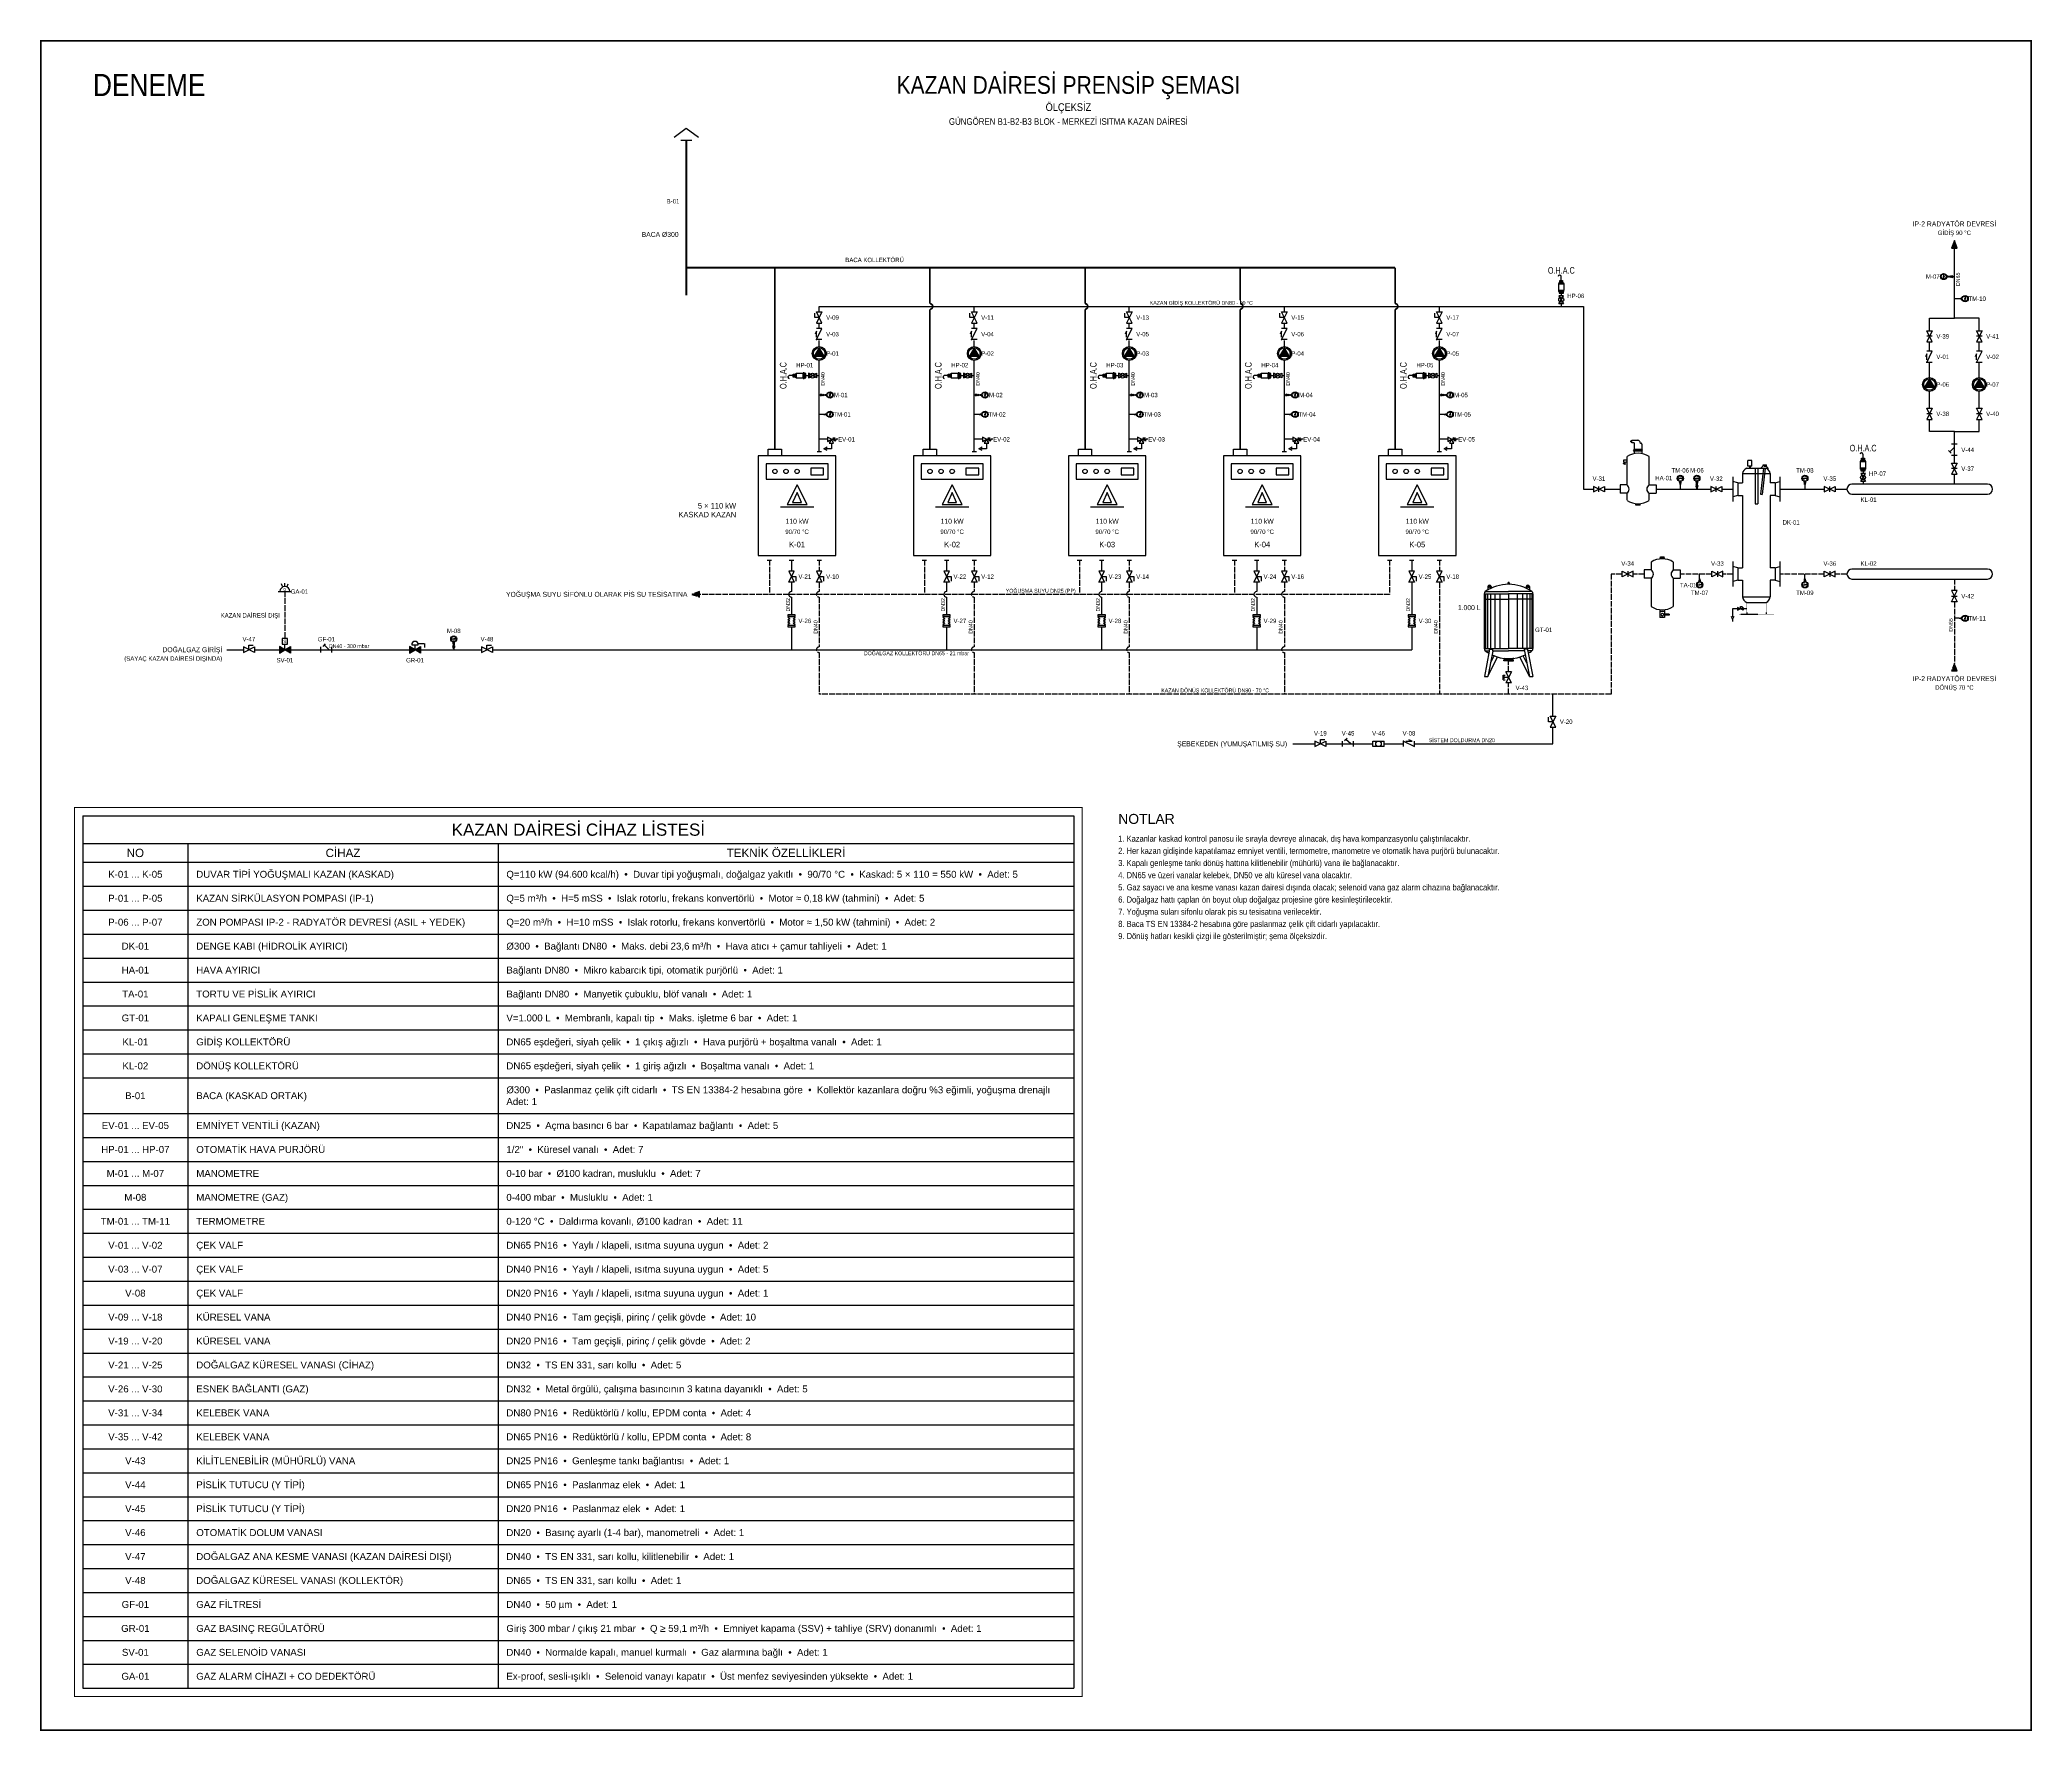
# Model space of a CAD drawing. Header units: centimetres. Extents: x -1298 to 2300, y -2123 to 932.
import ezdxf
from ezdxf.enums import TextEntityAlignment as Align

# ---------------------------------------------------------------- set-up
doc = ezdxf.new("R2010")
doc.units = ezdxf.units.CM
doc.header["$LTSCALE"] = 8
doc.linetypes.add('DASHED', pattern=[1.524, 1.27, -0.254])
doc.linetypes.add('HIDDEN', pattern=[0.375, 0.25, -0.125])
for name, color, linetype in [('MTY-TEFRIS', 15, 'Continuous'), ('MTY-VANA', 1, 'Continuous'), ('ROTAS-DOGALGAZ-BORU', 2, 'Continuous'), ('ROTAS-DOGALGAZ-SEMBOL', 2, 'Continuous'), ('ROTAS-DOGALGAZ-SINYAL', 2, 'DASHED'), ('ROTAS-HESAP-BASLIK', 2, 'Continuous'), ('ROTAS-HESAP-CERCEVE', 4, 'Continuous'), ('ROTAS-HESAP-CIZGI', 1, 'Continuous'), ('ROTAS-HESAP-YAZI', 7, 'Continuous'), ('ROTAS-ISITMA-BACA', 8, 'Continuous'), ('ROTAS-ISITMA-BASLIK', 5, 'Continuous'), ('ROTAS-ISITMA-CAP', 41, 'Continuous'), ('ROTAS-ISITMA-CIHAZ', 135, 'Continuous'), ('ROTAS-ISITMA-DONUS', 30, 'DASHED'), ('ROTAS-ISITMA-ETIKET', 3, 'Continuous'), ('ROTAS-ISITMA-GIDIS', 10, 'Continuous'), ('ROTAS-ISITMA-KOLLEKTOR', 7, 'Continuous'), ('ROTAS-ISITMA-POMPA', 30, 'Continuous'), ('ROTAS-ISITMA-VANA', 1, 'Continuous'), ('ROTAS-ISITMA-YAZI', 7, 'Continuous'), ('ROTAS-ISITMA-YOGUSMA', 6, 'DASHED'), ('ROTAS-PAFTA', 7, 'Continuous'), ('ROTAS-SIHHI-SOGUK-SU', 5, 'Continuous')]:
    doc.layers.add(name, color=color, linetype=linetype)
doc.styles.add('MTYCAPLT', font='arial.ttf', dxfattribs={"width": 0.65, "height": 1})
doc.styles.add('ROTAS', font='arial.ttf')

# ---------------------------------------------------------------- blocks, each defined once
blk = doc.blocks.new('ROTAS-KAZAN-DUVAR')
for p, q in [((106, 188), (114, 188)), ((40, 88), (100, 88)), ((16, -8), (24, -8)), ((56, -8), (64, -8)), ((106, -8), (114, -8))]:
    blk.add_line(p, q)
for points in [[(0, 0), (140, 0), (140, 180), (0, 180)], [(14, 138), (126, 138), (126, 166), (14, 166)], [(95, 146), (118, 146), (118, 158), (95, 158)], [(52, 92), (88, 92), (70, 128)], [(62, 96), (78, 96), (70, 114)]]:
    blk.add_lwpolyline(points, close=True)
blk.add_lwpolyline([(18, 180), (18, 192), (42, 192), (42, 180)])
for centre in [(30, 152), (50, 152), (70, 152)]:
    blk.add_circle(centre, 4)
blk = doc.blocks.new('MTY-EMNİYET VENTİLİ')
at = {"layer": 'MTY-VANA'}
for p, q in [((0, 22), (-4, 15)), ((-4, 15), (4, 15)), ((3.5, 29.6), (-3.5, 28.3)), ((3.5, 27), (-3.5, 28.3)), ((3.5, 27), (-3.5, 25.6)), ((0, 25), (-3.5, 25.6)), ((0, 33.7), (0, 30.3)), ((3.5, 29.6), (0, 30.3)), ((7, 26), (0, 22)), ((0, 22), (0, 25)), ((0, 22), (7, 18)), ((4, 15), (0, 22)), ((0, 15), (0, 0)), ((7, 18), (7, 26)), ((7, 22), (17, 22)), ((17, 8.3), (13.5, 14.3)), ((17, 22), (17, 12)), ((20.5, 14.3), (17, 8.3))]:
    blk.add_line(p, q, dxfattribs=at)
at = {"layer": 'MTY-VANA', "style": 'MTYCAPLT', "width": 0.65}
blk.add_attdef('CAP', text='', height=10, rotation=358.601, dxfattribs=at).set_placement((0.8, 6.1), align=Align.CENTER)
blk = doc.blocks.new('MTY-TERMOMETRE')
at = {"layer": 'MTY-VANA', "color": 1}
for p, q in [((-3.7, 19.8), (-4.5, 19.9)), ((-3.7, 19.2), (-4.5, 19.1)), ((-3.5, 20.5), (-4.4, 20.7)), ((-3.6, 18.6), (-4.4, 18.4)), ((-3.3, 21.1), (-4.1, 21.4)), ((-3.3, 18), (-4.1, 17.6)), ((-3, 21.6), (-3.7, 22.1)), ((-3, 17.4), (-3.7, 16.9)), ((-2.6, 22.1), (-3.2, 22.7)), ((-2.7, 19.7), (-0.6, 19.7)), ((-2.7, 19.7), (-2.7, 19.3)), ((-2.7, 19.3), (-0.6, 19.4)), ((-2.1, 22.5), (-2.6, 23.2)), ((-1.5, 22.9), (-1.9, 23.6)), ((-1.2, 12.5), (-1.2, 13.4)), ((1.2, 12.5), (-1.2, 12.5)), ((-0.9, 23.1), (-1.1, 23.9)), ((0.9, 13.5), (-0.9, 13.5)), ((-0.9, 10.9), (-0.9, 12.5)), ((0.9, 10.9), (-0.9, 10.9)), ((-0.7, 13.5), (-0.7, 14)), ((-0.5, 12.6), (-0.5, 13.4)), ((-0.5, 8.6), (-0.5, 10.9)), ((0.5, 8.6), (-0.5, 8.6)), ((-0.3, 23.2), (-0.4, 24)), ((0, 8.6), (0, 0)), ((0.4, 23.2), (0.4, 24)), ((4.5, 19.5), (0.5, 19.6)), ((0.5, 10.9), (0.5, 8.6)), ((4.5, 19.5), (0.6, 19.4)), ((0.6, 12.6), (0.6, 13.4)), ((0.7, 13.5), (0.7, 14)), ((0.9, 12.5), (0.9, 10.9)), ((1, 23.1), (1.2, 23.9)), ((1.2, 12.5), (1.2, 13.4)), ((1.6, 22.9), (2, 23.6)), ((2.1, 22.5), (2.6, 23.2)), ((2.6, 22.1), (3.2, 22.7)), ((3, 17.4), (3.7, 16.9)), ((3.1, 21.6), (3.7, 22.1)), ((3.4, 21.1), (4.1, 21.4)), ((3.4, 17.9), (4.1, 17.6)), ((3.6, 20.5), (4.4, 20.7)), ((3.6, 18.5), (4.4, 18.3)), ((3.7, 19.8), (4.5, 19.9)), ((3.7, 19.2), (4.5, 19.1))]:
    blk.add_line(p, q, dxfattribs=at)
for radius in [5.58, 5.3, 0.576]:
    blk.add_circle((0, 19.5), radius, dxfattribs=at)
for centre, radius, start, end in [((-0.9, 13), 0.576, 54.6994, 125.3066), ((-0.9, 13.1), 0.576, 234.694, 305.3013), ((0, 12.2), 1.33, 65.9035, 113.6507), ((0, 13.8), 1.33, 246.3499, 294.0971), ((0.9, 13), 0.576, 54.6934, 125.3006), ((0.9, 13.1), 0.576, 234.7001, 305.3073)]:
    blk.add_arc(centre, radius, start, end, dxfattribs=at)
at = {"layer": 'MTY-VANA', "style": 'MTYCAPLT', "width": 0.65}
blk.add_text('T', height=3, dxfattribs=at).set_placement((0, 15, 0), align=Align.CENTER)
blk.add_attdef('CAP', text='', height=1, rotation=270, dxfattribs=at).set_placement((0, 0), align=Align.CENTER)
blk = doc.blocks.new('MTY-MANOMETRE')
at = {"layer": 'MTY-VANA', "color": 1}
for p, q in [((-3.7, 19.8), (-4.5, 19.9)), ((-3.7, 19.2), (-4.5, 19.1)), ((-3.5, 20.5), (-4.4, 20.7)), ((-3.6, 18.6), (-4.4, 18.4)), ((-3.3, 21.1), (-4.1, 21.4)), ((-3.3, 18), (-4.1, 17.6)), ((-3, 21.6), (-3.7, 22.1)), ((-3, 17.4), (-3.7, 16.9)), ((-2.6, 22.1), (-3.2, 22.7)), ((-2.7, 19.7), (-0.6, 19.7)), ((-2.7, 19.7), (-2.7, 19.3)), ((-2.7, 19.3), (-0.6, 19.4)), ((-2.1, 22.5), (-2.6, 23.2)), ((-1.5, 22.9), (-1.9, 23.6)), ((-1.2, 12.5), (-1.2, 13.4)), ((1.2, 12.5), (-1.2, 12.5)), ((-0.9, 23.1), (-1.1, 23.9)), ((0.9, 13.5), (-0.9, 13.5)), ((-0.9, 10.9), (-0.9, 12.5)), ((0.9, 10.9), (-0.9, 10.9)), ((-0.7, 13.5), (-0.7, 14)), ((-0.5, 12.6), (-0.5, 13.4)), ((-0.5, 8.6), (-0.5, 10.9)), ((0.5, 8.6), (-0.5, 8.6)), ((-0.3, 23.2), (-0.4, 24)), ((0, 8.6), (0, 8)), ((0, 2.3), (0, 0)), ((0.4, 23.2), (0.4, 24)), ((4.5, 19.5), (0.5, 19.6)), ((0.5, 10.9), (0.5, 8.6)), ((4.5, 19.5), (0.6, 19.4)), ((0.6, 12.6), (0.6, 13.4)), ((0.7, 13.5), (0.7, 14)), ((0.9, 12.5), (0.9, 10.9)), ((1, 23.1), (1.2, 23.9)), ((1.2, 12.5), (1.2, 13.4)), ((1.6, 22.9), (2, 23.6)), ((2.1, 22.5), (2.6, 23.2)), ((2.6, 22.1), (3.2, 22.7)), ((3, 17.4), (3.7, 16.9)), ((3.1, 21.6), (3.7, 22.1)), ((3.4, 21.1), (4.1, 21.4)), ((3.4, 17.9), (4.1, 17.6)), ((3.6, 20.5), (4.4, 20.7)), ((3.6, 18.5), (4.4, 18.3)), ((3.7, 19.8), (4.5, 19.9)), ((3.7, 19.2), (4.5, 19.1))]:
    blk.add_line(p, q, dxfattribs=at)
at = {"layer": 'MTY-VANA'}
for p, q in [((-1.5, 7.8), (1.5, 7.8)), ((0, 5.2), (-1.5, 7.8)), ((0, 5.2), (-1.5, 2.5)), ((-1.5, 2.5), (1.5, 2.5)), ((1.5, 7.8), (0, 5.2)), ((1.5, 2.5), (0, 5.2))]:
    blk.add_line(p, q, dxfattribs=at)
at = {"layer": 'MTY-VANA', "color": 1}
for radius in [5.58, 5.3, 0.576]:
    blk.add_circle((0, 19.5), radius, dxfattribs=at)
at = {"layer": 'MTY-VANA'}
blk.add_circle((0, 5.2), 1.5, dxfattribs=at)
at = {"layer": 'MTY-VANA', "color": 1}
for centre, radius, start, end in [((-0.9, 13), 0.576, 54.6994, 125.3066), ((-0.9, 13.1), 0.576, 234.694, 305.3013), ((0, 12.2), 1.33, 65.9035, 113.6507), ((0, 13.8), 1.33, 246.3499, 294.0971), ((0.9, 13), 0.576, 54.6934, 125.3006), ((0.9, 13.1), 0.576, 234.7001, 305.3073)]:
    blk.add_arc(centre, radius, start, end, dxfattribs=at)
at = {"layer": 'MTY-VANA', "width": 0.7}
blk.add_text('M', height=3.59, dxfattribs=at).set_placement((0, 15, 0), align=Align.CENTER)
at = {"layer": 'MTY-VANA', "style": 'MTYCAPLT', "width": 0.65}
blk.add_attdef('CAP', text='', height=10, rotation=270, dxfattribs=at).set_placement((0, 0), align=Align.CENTER)
blk = doc.blocks.new('MTY-O.H.A.C')
at = {"layer": 'MTY-VANA', "color": 2}
for p, q in [((-4.5, 41.1), (-3.5, 42.6)), ((-4.5, 41.1), (4.5, 41.1)), ((-4.5, 29.2), (-4.5, 41.1)), ((-3.5, 43.1), (3.5, 43.1)), ((-3.5, 42.6), (-3.5, 43.1)), ((-3.5, 42.6), (3.5, 42.6)), ((-2.5, 47.1), (2.5, 47.1)), ((-2.5, 43.1), (-2.5, 47.1)), ((-1, 47.1), (-1, 43.1)), ((1, 47.1), (1, 43.1)), ((2.5, 47.1), (2.5, 43.1)), ((3.5, 42.6), (3.5, 43.1)), ((3.5, 42.6), (4.5, 41.1)), ((4.5, 41.1), (4.5, 29.2)), ((-5, 29.2), (5, 29.2)), ((-5, 29.2), (-5, 27.7)), ((-5, 27.7), (5, 27.7)), ((-5, 27.7), (-4, 26.2)), ((-4, 26.2), (4, 26.2)), ((-4, 26.2), (-4, 24.2)), ((-4, 24.2), (4, 24.2)), ((-2, 26.2), (-2, 24.2)), ((2, 26.2), (2, 24.2)), ((4, 26.2), (5, 27.7)), ((4, 24.2), (4, 26.2)), ((5, 27.7), (5, 29.2))]:
    blk.add_line(p, q, dxfattribs=at)
at = {"layer": 'MTY-VANA', "color": 2, "lineweight": -3}
for p, q in [((-2.4, 56.5), (-3, 56.5)), ((0, 47.1), (0, 54.1))]:
    blk.add_line(p, q, dxfattribs=at)
at = {"layer": 'MTY-VANA', "lineweight": -3}
for p, q in [((0, 24.2), (0, 19.4)), ((0, 4.8), (0, 0))]:
    blk.add_line(p, q, dxfattribs=at)
at = {"layer": 'MTY-VANA'}
for points in [[(4.2, 19.4), (-4.2, 19.4), (0, 12.1)], [(4.2, 4.8), (-4.2, 4.8), (0, 12.1)]]:
    blk.add_lwpolyline(points, close=True, dxfattribs=at)
blk.add_circle((0, 12.1), 4.46, dxfattribs=at)
at = {"layer": 'MTY-VANA', "color": 2, "lineweight": -3}
for centre, start, end in [((-3, 54.1), 90, 180), ((-2.4, 54.1), 0, 90)]:
    blk.add_arc(centre, 2.36, start, end, dxfattribs=at)
at = {"layer": 'MTY-VANA', "color": 2, "lineweight": -3, "style": 'MTYCAPLT', "width": 0.65}
blk.add_text('O.H.A.C', height=12, dxfattribs=at).set_placement((0.2, 65.1), align=Align.MIDDLE_CENTER)
at = {"layer": 'MTY-VANA', "style": 'MTYCAPLT', "width": 0.65}
blk.add_attdef('CAP', text='', height=10, rotation=270, dxfattribs=at).set_placement((0, 2.4), align=Align.CENTER)
blk = doc.blocks.new('ROTAS-POMPA')
blk.add_hatch(color=7).paths.add_polyline_path([(10.35, 0), (-4.95, 8.85), (-4.95, -8.85)])
blk.add_lwpolyline([(10.35, 0), (-4.95, 8.85), (-4.95, -8.85)], close=True)
for radius in [12.45, 10.35]:
    blk.add_circle((0, 0), radius)
blk = doc.blocks.new('MTY-CEKVALF VANA')
at = {"layer": 'MTY-VANA'}
h = blk.add_hatch(color=256, dxfattribs=at)
edge = h.paths.add_edge_path()
edge.add_arc((-10, 5), 1.41, 180, 540, ccw=False)
for p, q in [((-10, -5), (-10, 5)), ((-10, 5), (10, -5)), ((-5.6, 5), (5.6, 5)), ((5.6, 5), (0, 7.3)), ((10, -5), (10, 5))]:
    blk.add_line(p, q, dxfattribs=at)
at = {"layer": 'MTY-VANA', "style": 'MTYCAPLT', "width": 0.65}
blk.add_attdef('CAP', text='', height=10, dxfattribs=at).set_placement((-0.4, -4.9), align=Align.CENTER)
blk = doc.blocks.new('MTY-KURESEL VANA')
at = {"layer": 'MTY-VANA'}
for p, q in [((0, 0), (0, 8)), ((0, 8), (8, 8))]:
    blk.add_line(p, q, dxfattribs=at)
blk.add_lwpolyline([(-10, 5), (-10, -5), (10, 5), (10, -5), (-10, 5)], dxfattribs=at)
at = {"layer": 'MTY-VANA', "style": 'MTYCAPLT', "width": 0.65}
blk.add_attdef('CAP', text='', height=10, dxfattribs=at).set_placement((-1.1, 0), align=Align.CENTER)
blk = doc.blocks.new('MTY-ESNEK BAGLANTI')
at = {"layer": 'MTY-VANA'}
for p, q in [((-10.8, -6.7), (-10.8, 6.7)), ((-8.1, 3.1), (-6, 6.7)), ((-4, 3.1), (-6, 6.7)), ((-4, 3.1), (-2, 6.7)), ((0, 3.1), (-2, 6.7)), ((0, 3.1), (2, 6.7)), ((4, 3.1), (2, 6.7)), ((4, 3.1), (6, 6.7)), ((8.1, 3.1), (6, 6.7)), ((-8.1, -3.1), (-6, -6.7)), ((-4, -3.1), (-6, -6.7)), ((-4, -3.1), (-2, -6.7)), ((0, -3.1), (-2, -6.7)), ((0, -3.1), (2, -6.7)), ((4, -3.1), (2, -6.7)), ((4, -3.1), (6, -6.7)), ((8.1, -3.1), (6, -6.7))]:
    blk.add_line(p, q, dxfattribs=at)
for points in [[(-8.1, 6.7), (-10.8, 6.7), (-10.8, -6.7), (-8.1, -6.7)], [(10.8, 6.7), (8.1, 6.7), (8.1, -6.7), (10.8, -6.7)]]:
    blk.add_lwpolyline(points, close=True, dxfattribs=at)
at = {"layer": 'MTY-VANA', "style": 'MTYCAPLT', "width": 0.65}
blk.add_attdef('CAP', text='', height=10, dxfattribs=at).set_placement((0, 0), align=Align.CENTER)
blk = doc.blocks.new('MTY-KELEBEK VANA')
at = {"layer": 'MTY-VANA'}
blk.add_line((0, -5), (0, 5), dxfattribs=at)
blk.add_lwpolyline([(-10, 5), (-10, -5), (10, 5), (10, -5), (-10, 5)], dxfattribs=at)
at = {"layer": 'MTY-VANA', "style": 'MTYCAPLT', "width": 0.65}
blk.add_attdef('CAP', text='', height=10, rotation=26.5651, dxfattribs=at).set_placement((0, 0), align=Align.CENTER)
blk = doc.blocks.new('MTY-HAVA AYIRICI')
at = {"layer": 'MTY-VANA', "color": 2, "linetype": 'Continuous'}
for p, q in [((135, 348), (140, 348)), ((135, 341), (135, 348)), ((135, 341), (140, 341)), ((140, 348), (143, 351)), ((140, 341), (143, 338)), ((143, 355), (187, 355)), ((143, 334), (143, 355)), ((158, 334), (143, 334)), ((158, 334), (158, 287)), ((205, 331), (210, 331)), ((215, 326), (215, 287)), ((107, 209), (82, 209)), ((82, 209), (82, 194)), ((90, 194), (82, 194)), ((82, 184), (84, 189)), ((95, 179), (82, 184)), ((84, 189), (88, 187)), ((88, 187), (90, 194)), ((93, 185), (97, 194)), ((93, 185), (97, 184)), ((95, 179), (97, 184)), ((107, 194), (97, 194)), ((107, 235), (107, 30)), ((158, 287), (154, 281)), ((219, 281), (154, 281)), ((158, 275), (154, 281)), ((215, 287), (158, 287)), ((215, 275), (158, 275)), ((158, 275), (158, 256)), ((215, 287), (219, 281)), ((215, 275), (219, 281)), ((215, 275), (215, 256)), ((266, 235), (266, 30)), ((107, 30), (57, 30)), ((57, 30), (57, -30)), ((266, 30), (317, 30)), ((317, 30), (317, -30)), ((107, -30), (57, -30)), ((107, -30), (107, -80)), ((170, -115), (170, -103)), ((203, -115), (170, -115)), ((203, -115), (203, -103)), ((266, -30), (317, -30)), ((266, -30), (266, -80))]:
    blk.add_line(p, q, dxfattribs=at)
for centre, radius, start, end in [((174, 326), 31.4, 8.2649, 66.5512), ((210, 326), 5.18, 0, 90), ((187, 114), 145, 56.634, 123.366), ((86, 0), 36.6, 304.6082, 55.3918), ((287, 0), 36.6, 124.6082, 235.3918), ((187, 40), 145, 236.634, 303.366)]:
    blk.add_arc(centre, radius, start, end, dxfattribs=at)
blk = doc.blocks.new('MTY-KURESEL VANA0')
at = {"layer": 'MTY-VANA'}
for p, q in [((0, 0), (0, 8)), ((0, 8), (8, 8))]:
    blk.add_line(p, q, dxfattribs=at)
blk.add_lwpolyline([(-10, 5), (-10, -5), (10, 5), (10, -5), (-10, 5)], dxfattribs=at)
blk = doc.blocks.new('MTY-DENGE KABI ŞEMADA')
at = {"layer": 'MTY-VANA', "color": 6, "linetype": 'Continuous'}
for p, q in [((100, 152), (240, 152)), ((0, 90), (0, -90)), ((35, 45), (0, 55)), ((35, 45), (70, 45)), ((70, 112), (70, 45)), ((270, 112), (270, 45)), ((305, 45), (270, 45)), ((305, 45), (340, 55)), ((340, 90), (340, -90)), ((35, -45), (0, -55)), ((35, -45), (70, -45)), ((70, -45), (70, -568)), ((270, -45), (270, -568)), ((305, -45), (270, -45)), ((305, -45), (340, -55)), ((0, -523), (0, -703)), ((35, -568), (0, -558)), ((35, -568), (70, -568)), ((305, -568), (270, -568)), ((305, -568), (340, -558)), ((340, -523), (340, -703)), ((35, -658), (0, -668)), ((35, -658), (70, -658)), ((70, -658), (70, -778)), ((305, -658), (270, -658)), ((270, -658), (270, -778)), ((305, -658), (340, -668)), ((100, -818), (240, -818))]:
    blk.add_line(p, q, dxfattribs=at)
at = {"layer": 'MTY-VANA', "color": 252, "linetype": 'Continuous'}
for p, q in [((137, 207), (107, 207)), ((107, 167), (107, 207)), ((137, 167), (107, 167)), ((119, 167), (119, 152)), ((126, 167), (126, 152)), ((137, 167), (137, 207)), ((160, 152), (160, -107)), ((180, 152), (180, -107)), ((221, 152), (200, -36)), ((233, 152), (212, -38)), ((219, 175), (242, 175)), ((219, 167), (219, 175)), ((226, 167), (239, 166)), ((242, 164), (242, 175)), ((35, 45), (35, -45)), ((70, 112), (270, 112)), ((305, 45), (305, -45)), ((160, -107), (180, -107)), ((200, -36), (212, -38)), ((35, -568), (35, -658)), ((305, -568), (305, -658)), ((100, -864), (-2, -864)), ((70, -778), (270, -778))]:
    blk.add_line(p, q, dxfattribs=at)
at = {"layer": 'MTY-VANA', "color": 252, "linetype": 'ByBlock'}
for p, q in [((-2, -864), (-2, -923)), ((-2, -939), (-10, -920)), ((6, -920), (-2, -939)), ((-2, -939), (-2, -957))]:
    blk.add_line(p, q, dxfattribs=at)
at = {"layer": 'MTY-VANA', "color": 6, "linetype": 'HIDDEN', "ltscale": 0.2}
for p, q in [((100, -818), (100, -903)), ((240, -818), (240, -903)), ((45, -903), (295, -903))]:
    blk.add_line(p, q, dxfattribs=at)
at = {"layer": 'MTY-VANA', "color": 6, "linetype": 'Continuous'}
for centre, start, end in [((119, 106), 112.9945, 173.2657), ((221, 106), 6.7343, 67.0055), ((119, -772), 186.7343, 247.0055), ((221, -772), 292.9945, 353.2657)]:
    blk.add_arc(centre, 49.8, start, end, dxfattribs=at)
at = {"layer": 'MTY-VANA', "color": 252, "linetype": 'Continuous'}
for centre, radius, start, end in [((228, 141), 27.5, 117.2059, 156.154), ((224, 148), 20, 83.2202, 117.2059), ((228, 141), 27.5, 2.4261, 65.629)]:
    blk.add_arc(centre, radius, start, end, dxfattribs=at)
at = {"layer": 'MTY-VANA', "xscale": 2, "yscale": 2, "zscale": 2}
blk.add_blockref('MTY-KURESEL VANA0', (54, -864), dxfattribs=at)
blk = doc.blocks.new('MTY-TORTU &PİSLİK AYIRICI')
at = {"layer": 'MTY-VANA', "color": 7, "linetype": 'Continuous'}
for p, q in [((12.6, 7.5), (0, 7.5)), ((0, 7.5), (0, -7.5)), ((12.6, 21.5), (12.6, 7.5)), ((36.5, 29.4), (28.5, 29.4)), ((28.5, 28.8), (28.5, 29.4)), ((36.5, 28.8), (28.5, 28.8)), ((29, 31.3), (36, 31.3)), ((29, 29.4), (29, 31.3)), ((29, 28.8), (29, 27.3)), ((31.1, 29.4), (31.1, 31.3)), ((33.9, 29.4), (33.9, 31.3)), ((36, 29.4), (36, 31.3)), ((36, 28.8), (36, 27.3)), ((36.5, 28.8), (36.5, 29.4)), ((52.4, 21.5), (52.4, 7.5)), ((52.4, 7.5), (65, 7.5)), ((65, 7.5), (65, -7.5)), ((12.6, -7.5), (0, -7.5)), ((12.6, -7.5), (12.6, -58.8)), ((52.4, -7.5), (65, -7.5)), ((52.4, -7.5), (52.4, -58.8)), ((28.3, -64.5), (28.3, -78.8)), ((36.7, -67.5), (28.3, -67.5)), ((36.7, -64.5), (36.7, -72.2)), ((36.7, -78.8), (28.3, -78.8)), ((45, -72.2), (34.2, -72.2)), ((45, -74.6), (34.2, -74.6)), ((36.7, -74.6), (36.7, -78.8)), ((45, -72.2), (45, -74.6))]:
    blk.add_line(p, q, dxfattribs=at)
for centre, radius, start, end in [((32.5, -8.6), 36.1, 56.634, 123.366), ((7.4, 0), 9.16, 304.6082, 55.3918), ((57.6, 0), 9.16, 124.6082, 235.3918), ((32.5, -28.6), 36.1, 236.634, 303.366), ((32.5, -73.4), 2.12, 35.093, 324.907)]:
    blk.add_arc(centre, radius, start, end, dxfattribs=at)
blk = doc.blocks.new('MTY-KITLENEBILIR VANA')
at = {"layer": 'MTY-VANA'}
for p, q in [((-10, -5), (-10, 5)), ((-10, -5), (10, 5)), ((10, -5), (-10, 5)), ((-4.4, 9.8), (-4.4, 6.4)), ((-4.4, 9.8), (4, 9.8)), ((-2.8, 8.1), (2.8, 8.1)), ((0, 0), (0, 8.1)), ((4, 9.8), (4, 6.4)), ((10, -5), (10, 5))]:
    blk.add_line(p, q, dxfattribs=at)
at = {"layer": 'MTY-VANA', "style": 'MTYCAPLT', "width": 0.65}
blk.add_attdef('CAP', text='', height=10, rotation=206.5651, dxfattribs=at).set_placement((0, 0), align=Align.CENTER)
blk = doc.blocks.new('MTY-GENLEŞME TANKI KOLON')
at = {"layer": 'MTY-TEFRIS', "color": 4, "ltscale": 100}
for p, q in [((-54.9, 151.4), (-54.9, 27.4)), ((-54.9, 139), (0, 139)), ((-52.7, 156.2), (0, 156.2)), ((-47.2, 168), (-47.2, 159.7)), ((-39.7, 168), (-39.7, 163.7)), ((-1.4, 175.9), (-2.9, 172.5)), ((0, 172.6), (0, 177.3)), ((0, 172.6), (0, 177.3)), ((52.7, 156.2), (0, 156.2)), ((54.9, 139), (0, 139)), ((1.4, 175.9), (2.9, 172.5)), ((39.7, 168), (39.7, 163.7)), ((47.2, 168), (47.2, 159.7)), ((54.9, 151.4), (54.9, 27.4)), ((-43.6, 22), (-54.8, -35.6)), ((-52.7, 22.6), (-43.5, 22.6)), ((-35.6, 22), (-46.9, -35.6)), ((-46.9, -35.6), (-25.4, 8.8)), ((-43.5, 25.9), (-35.5, 25.9)), ((-43.5, 23.2), (-43.5, 25.9)), ((-41, -5.4), (-32.9, 11.4)), ((-35.6, 22.6), (0, 22.6)), ((-35.5, 23.2), (-35.5, 25.9)), ((-11, 0), (-11, 2.4)), ((0, 2.4), (-11, 2.4)), ((0, 0), (-11, 0)), ((35.6, 22.6), (0, 22.6)), ((0, 2.4), (11, 2.4)), ((0, 0), (11, 0)), ((11, 0), (11, 2.4)), ((46.9, -35.6), (25.4, 8.8)), ((41, -5.4), (32.9, 11.4)), ((43.5, 25.9), (35.5, 25.9)), ((35.5, 23.2), (35.5, 25.9)), ((35.6, 22), (46.9, -35.6)), ((43.5, 23.2), (43.5, 25.9)), ((52.7, 22.6), (43.5, 22.6)), ((43.6, 22), (54.8, -35.6)), ((-54.8, -35.6), (-46.9, -35.6)), ((46.9, -35.6), (54.8, -35.6))]:
    blk.add_line(p, q, dxfattribs=at)
at = {"layer": 'MTY-TEFRIS', "color": 1, "ltscale": 100}
for p, q in [((-54.9, 151.4), (0, 151.4)), ((-52.5, 151.4), (-52.5, 27.4)), ((-47.8, 151.4), (-47.8, 27.4)), ((-40.8, 151.4), (-40.8, 27.4)), ((-31.4, 151.4), (-31.4, 27.4)), ((-19.6, 151.4), (-19.6, 27.4)), ((54.9, 151.4), (0, 151.4)), ((0, 151.4), (0, 27.4)), ((19.6, 151.4), (19.6, 27.4)), ((31.4, 151.4), (31.4, 27.4)), ((40.8, 151.4), (40.8, 27.4)), ((47.8, 151.4), (47.8, 27.4)), ((52.5, 151.4), (52.5, 27.4)), ((-54.9, 27.4), (0, 27.4)), ((54.9, 27.4), (0, 27.4))]:
    blk.add_line(p, q, dxfattribs=at)
at = {"layer": 'MTY-TEFRIS', "color": 4, "ltscale": 100}
for centre in [(-43.4, 166.7), (43.4, 166.7)]:
    blk.add_circle(centre, 2.11, dxfattribs=at)
for centre, radius, start, end in [((-48.6, 151.4), 6.27, 130.1725, 180), ((-0.2, 80.5), 92.1, 89.8626, 124.7126), ((-43.4, 166.7), 3.96, 19.1946, 160.8054), ((0, 175.3), 1.55, 90, 158.8439), ((0, 175.3), 1.55, 21.1561, 90), ((0.2, 80.5), 92.1, 55.2874, 90.1374), ((43.4, 166.7), 3.96, 19.1946, 160.8054), ((48.6, 151.4), 6.27, 0, 49.8275), ((-48.6, 27.4), 6.27, 180, 229.8275), ((0, 92.5), 87.6, 233.0291, 239.4001), ((-49.8, 23.2), 6.27, 348.9798, 0), ((0, 92.5), 87.6, 244.7643, 295.2357), ((-41.8, 23.2), 6.27, 348.9798, 0), ((-12.2, 1.3), 4.52, 13.3838, 76.0694), ((12.2, 1.3), 4.52, 103.9306, 166.6162), ((41.8, 23.2), 6.27, 180, 191.0202), ((49.8, 23.2), 6.27, 180, 191.0202), ((0, 92.5), 87.6, 300.5999, 306.9709), ((48.6, 27.4), 6.27, 310.1725, 0)]:
    blk.add_arc(centre, radius, start, end, dxfattribs=at)
blk = doc.blocks.new('MTY-PISLIK TUTUCU')
at = {"layer": 'MTY-VANA'}
for p, q in [((-10, -5), (-10, 5)), ((-10, 0), (10, 0)), ((10, -5), (10, 5))]:
    blk.add_line(p, q, dxfattribs=at)
at = {"layer": 'MTY-VANA', "color": 1, "ltscale": 75}
for p, q in [((-6.1, 5.8), (-1.4, 10.5)), ((5.1, 0), (-3.7, 8.1))]:
    blk.add_line(p, q, dxfattribs=at)
at = {"layer": 'MTY-VANA', "style": 'MTYCAPLT', "width": 0.65}
blk.add_attdef('CAP', text='', height=10, rotation=180, dxfattribs=at).set_placement((0, 0), align=Align.CENTER)
blk = doc.blocks.new('MTY-OTOMATIK DOLUM VANASI')
at = {"layer": 'MTY-VANA'}
for p, q in [((-10, -5), (-10, 5)), ((-10, 5), (10, 5)), ((10, -5), (10, 5)), ((10, -5), (-10, -5))]:
    blk.add_line(p, q, dxfattribs=at)
blk.add_circle((0, 0), 5, dxfattribs=at)
at = {"layer": 'MTY-VANA', "style": 'MTYCAPLT', "width": 0.65}
blk.add_attdef('CAP', text='', height=10, rotation=333.4349, dxfattribs=at).set_placement((0, 0), align=Align.CENTER)
blk = doc.blocks.new('ROTAS-REGULATOR')
for points in [[(-10, 6), (-10, -6), (0, 0)], [(10, 6), (10, -6), (0, 0)]]:
    blk.add_hatch(color=7).paths.add_polyline_path(points)
for p, q in [((-6, 9), (6, 9)), ((0, 0), (0, 9))]:
    blk.add_line(p, q)
for points in [[(-10, 6), (-10, -6), (0, 0)], [(10, 6), (10, -6), (0, 0)]]:
    blk.add_lwpolyline(points, close=True)
at = {"linetype": 'DASHED', "ltscale": 0.15}
blk.add_lwpolyline([(6, 11), (17, 11), (17, 4)], dxfattribs=at)
blk.add_arc((0, 9), 6, 0, 180)
blk = doc.blocks.new('ROTAS-SELENOID')
for points in [[(-10, 6), (-10, -6), (0, 0)], [(10, 6), (10, -6), (0, 0)]]:
    blk.add_hatch(color=7).paths.add_polyline_path(points)
blk.add_line((0, 0), (0, 10))
for points in [[(-10, 6), (-10, -6), (0, 0)], [(-5, 10), (5, 10), (5, 20), (-5, 20)], [(10, 6), (10, -6), (0, 0)]]:
    blk.add_lwpolyline(points, close=True)
at = {"style": 'ROTAS'}
blk.add_text('S', height=6, dxfattribs=at).set_placement((0, 15), align=Align.MIDDLE_CENTER)
blk = doc.blocks.new('ROTAS-GAZ-ALARM')
for p, q in [((-12, 0), (12, 0)), ((-4, 9), (-6, 14)), ((0, 9), (0, 15)), ((4, 9), (6, 14))]:
    blk.add_line(p, q)
blk.add_arc((0, 0), 9, 0, 180)
at = {"style": 'ROTAS'}
blk.add_text('G', height=5, dxfattribs=at).set_placement((0, 4), align=Align.MIDDLE_CENTER)
blk = doc.blocks.new('ROTAS-OK')
blk.add_hatch(color=7).paths.add_polyline_path([(0, 0), (-14, 5), (-14, -5)])
blk.add_lwpolyline([(0, 0), (-14, 5), (-14, -5)], close=True)

msp = doc.modelspace()

# ---------------------------------------------------------------- linework, layer by layer
at = {"layer": 'ROTAS-DOGALGAZ-BORU'}
for points in [[(60, -8), (60, -27.5)], [(340, -8), (340, -27.5)], [(620, -8), (620, -27.5)], [(900, -8), (900, -27.5)], [(1180, -8), (1180, -27.5)], [(1180, -48.5), (1180, -107)], [(60, -129), (60, -170)], [(340, -129), (340, -170)], [(620, -129), (620, -170)], [(900, -129), (900, -170)], [(1180, -129), (1180, -170)], [(-960, -170), (-930.5, -170)], [(-909.5, -170), (-865.5, -170)], [(-844.5, -170), (-790.5, -170)], [(-769.5, -170), (-630.5, -170)], [(-609, -170), (-500.5, -170)], [(-479.5, -170), (1180, -170)]]:
    msp.add_lwpolyline(points, dxfattribs=at)
for points in [[(60, -48.5), (60, -65, 1), (60, -75), (60, -107)], [(340, -48.5), (340, -65, 1), (340, -75), (340, -107)], [(620, -48.5), (620, -65, 1), (620, -75), (620, -107)], [(900, -48.5), (900, -65, 1), (900, -75), (900, -107)]]:
    msp.add_lwpolyline(points, format="xyb", dxfattribs=at)
at = {"layer": 'ROTAS-DOGALGAZ-SINYAL'}
msp.add_lwpolyline([(-855, -65), (-855, -149)], dxfattribs=at)
at = {"layer": 'ROTAS-HESAP-CERCEVE', "const_width": 2}
msp.add_lwpolyline([(-1235, -2060.75), (585, -2060.75), (585, -455), (-1235, -455)], close=True, dxfattribs=at)
at = {"layer": 'ROTAS-HESAP-CIZGI'}
for p, q in [((-1220, -470), (570, -470)), ((-1220, -470), (-1220, -2045.75)), ((570, -470), (570, -2045.75)), ((-1220, -520), (570, -520)), ((-1030, -520), (-1030, -2045.75)), ((-470, -520), (-470, -2045.75)), ((-1220, -554), (570, -554)), ((-1220, -597.25), (570, -597.25)), ((-1220, -640.5), (570, -640.5)), ((-1220, -683.75), (570, -683.75)), ((-1220, -727), (570, -727)), ((-1220, -770.25), (570, -770.25)), ((-1220, -813.5), (570, -813.5)), ((-1220, -856.75), (570, -856.75)), ((-1220, -900), (570, -900)), ((-1220, -943.25), (570, -943.25)), ((-1220, -1007.75), (570, -1007.75)), ((-1220, -1051), (570, -1051)), ((-1220, -1094.25), (570, -1094.25)), ((-1220, -1137.5), (570, -1137.5)), ((-1220, -1180.75), (570, -1180.75)), ((-1220, -1224), (570, -1224)), ((-1220, -1267.25), (570, -1267.25)), ((-1220, -1310.5), (570, -1310.5)), ((-1220, -1353.75), (570, -1353.75)), ((-1220, -1397), (570, -1397)), ((-1220, -1440.25), (570, -1440.25)), ((-1220, -1483.5), (570, -1483.5)), ((-1220, -1526.75), (570, -1526.75)), ((-1220, -1570), (570, -1570)), ((-1220, -1613.25), (570, -1613.25)), ((-1220, -1656.5), (570, -1656.5)), ((-1220, -1699.75), (570, -1699.75)), ((-1220, -1743), (570, -1743)), ((-1220, -1786.25), (570, -1786.25)), ((-1220, -1829.5), (570, -1829.5)), ((-1220, -1872.75), (570, -1872.75)), ((-1220, -1916), (570, -1916)), ((-1220, -1959.25), (570, -1959.25)), ((-1220, -2002.5), (570, -2002.5)), ((-1220, -2045.75), (570, -2045.75))]:
    msp.add_line(p, q, dxfattribs=at)
at = {"layer": 'ROTAS-ISITMA-BACA'}
msp.add_line((-140, 750), (-120, 750), dxfattribs=at)
msp.add_lwpolyline([(-152, 756), (-130, 772), (-108, 756)], dxfattribs=at)
for points, const_width in [([(-130, 470), (-130, 750)], 4), ([(1150, 520), (-130, 520)], 4), ([(30, 192), (30, 520)], 3)]:
    msp.add_lwpolyline(points, dxfattribs=dict(at, const_width=const_width))
at = {"layer": 'ROTAS-ISITMA-BACA', "const_width": 3}
for points in [[(310, 192), (310, 445, 1), (310, 455), (310, 520)], [(590, 192), (590, 445, 1), (590, 455), (590, 520)], [(870, 192), (870, 445, 1), (870, 455), (870, 520)], [(1150, 192), (1150, 445, 1), (1150, 455), (1150, 520)]]:
    msp.add_lwpolyline(points, format="xyb", dxfattribs=at)
at = {"layer": 'ROTAS-ISITMA-DONUS'}
for points in [[(110, -8), (110, -27.5)], [(1559.5, -33.3125), (1540, -33.3125), (1540, -250), (110, -250)], [(390, -8), (390, -27.5)], [(670, -8), (670, -27.5)], [(950, -8), (950, -27.5)], [(1230, -8), (1230, -27.5)], [(1600, -33.3125), (1580.5, -33.3125)], [(1721.5, -33.3125), (1665, -33.3125)], [(1760, -33.3125), (1742.5, -33.3125)], [(1924.5, -33.3125), (1845, -33.3125)], [(1966, -33.3125), (1945.5, -33.3125)], [(1230, -48.5), (1230, -250)], [(2160, -42.3125), (2160, -62.8125)], [(2160, -83.8125), (2160, -194.3125)], [(1355, -209.5), (1355, -190)], [(1355, -250), (1355, -230.5)]]:
    msp.add_lwpolyline(points, dxfattribs=at)
for points in [[(110, -48.5), (110, -65, 1), (110, -75), (110, -165, 1), (110, -175), (110, -250)], [(390, -48.5), (390, -65, 1), (390, -75), (390, -165, 1), (390, -175), (390, -250)], [(670, -48.5), (670, -65, 1), (670, -75), (670, -165, 1), (670, -175), (670, -250)], [(950, -48.5), (950, -65, 1), (950, -75), (950, -165, 1), (950, -175), (950, -250)]]:
    msp.add_lwpolyline(points, format="xyb", dxfattribs=at)
at = {"layer": 'ROTAS-ISITMA-GIDIS'}
for points in [[(2160, 429), (2160, 555)], [(110, 440.5), (110, 450)], [(110, 450), (1490, 450), (1490, 120), (1507.5, 120)], [(390, 440.5), (390, 450)], [(670, 440.5), (670, 450)], [(950, 440.5), (950, 450)], [(1230, 440.5), (1230, 450)], [(110, 411.5), (110, 419.5)], [(390, 411.5), (390, 419.5)], [(670, 411.5), (670, 419.5)], [(950, 411.5), (950, 419.5)], [(1230, 411.5), (1230, 419.5)], [(2115, 406.5), (2115, 429), (2160, 429)], [(2205, 406.5), (2205, 429), (2160, 429)], [(110, 377.5), (110, 388.5)], [(390, 377.5), (390, 388.5)], [(670, 377.5), (670, 388.5)], [(950, 377.5), (950, 388.5)], [(1230, 377.5), (1230, 388.5)], [(2115, 370.5), (2115, 385.5)], [(2205, 370.5), (2205, 385.5)], [(110, 188), (110, 352.5)], [(390, 188), (390, 352.5)], [(670, 188), (670, 352.5)], [(950, 188), (950, 352.5)], [(1230, 188), (1230, 352.5)], [(2115, 321.5), (2115, 347.5)], [(2205, 321.5), (2205, 347.5)], [(2115, 266.5), (2115, 296.5)], [(2205, 266.5), (2205, 296.5)], [(2160, 224), (2115, 224), (2115, 245.5)], [(2160, 224), (2205, 224), (2205, 245.5)], [(2160, 201.5), (2160, 224)], [(2160, 167.5), (2160, 180.5)], [(2160, 129), (2160, 146.5)], [(1528.5, 120), (1556.15, 120)], [(1621.15, 120), (1719.5, 120)], [(1740.5, 120), (1760, 120)], [(1845, 120), (1924.5, 120)], [(1945.5, 120), (1966, 120)]]:
    msp.add_lwpolyline(points, dxfattribs=at)
at = {"layer": 'ROTAS-ISITMA-KOLLEKTOR'}
for points in [[(1975, 111), (2220, 111, 1), (2220, 129), (1975, 129, 1)], [(1975, -42.3125), (2220, -42.3125, 1), (2220, -24.3125), (1975, -24.3125, 1)]]:
    msp.add_lwpolyline(points, format="xyb", close=True, dxfattribs=at)
at = {"layer": 'ROTAS-ISITMA-YOGUSMA'}
for points in [[(20, -8), (20, -70)], [(300, -8), (300, -70)], [(580, -8), (580, -70)], [(860, -8), (860, -70)], [(1140, -8), (1140, -70)], [(1140, -70), (-106, -70)]]:
    msp.add_lwpolyline(points, dxfattribs=at)
at = {"layer": 'ROTAS-SIHHI-SOGUK-SU'}
for points in [[(1435, -289.5), (1435, -250)], [(1186.5, -340), (1435, -340), (1435, -310.5)], [(965, -340), (1004.5, -340)], [(1025.5, -340), (1054.5, -340)], [(1075.5, -340), (1109.5, -340)], [(1130.5, -340), (1163.5, -340)]]:
    msp.add_lwpolyline(points, dxfattribs=at)

# ---------------------------------------------------------------- block references
at = {"layer": 'ROTAS-DOGALGAZ-SEMBOL', "rotation": 270}
for name, p in [('MTY-KURESEL VANA', (60, -38)), ('MTY-KURESEL VANA', (340, -38)), ('MTY-KURESEL VANA', (620, -38)), ('MTY-KURESEL VANA', (900, -38)), ('MTY-KURESEL VANA', (1180, -38)), ('MTY-ESNEK BAGLANTI', (60, -118)), ('MTY-ESNEK BAGLANTI', (340, -118)), ('MTY-ESNEK BAGLANTI', (620, -118)), ('MTY-ESNEK BAGLANTI', (900, -118)), ('MTY-ESNEK BAGLANTI', (1180, -118))]:
    msp.add_blockref(name, p, dxfattribs=at)
at = {"layer": 'ROTAS-DOGALGAZ-SEMBOL'}
for name, p in [('ROTAS-GAZ-ALARM', (-855, -65)), ('MTY-KURESEL VANA', (-920, -170)), ('ROTAS-SELENOID', (-855, -170)), ('MTY-PISLIK TUTUCU', (-780, -170)), ('ROTAS-REGULATOR', (-620, -170)), ('MTY-KURESEL VANA', (-490, -170))]:
    msp.add_blockref(name, p, dxfattribs=at)
at = {"layer": 'ROTAS-ISITMA-CIHAZ'}
for name, p in [('ROTAS-KAZAN-DUVAR', (0, 0)), ('ROTAS-KAZAN-DUVAR', (280, 0)), ('ROTAS-KAZAN-DUVAR', (560, 0)), ('ROTAS-KAZAN-DUVAR', (840, 0)), ('ROTAS-KAZAN-DUVAR', (1120, 0)), ('MTY-TORTU &PİSLİK AYIRICI', (1600, -33.3125))]:
    msp.add_blockref(name, p, dxfattribs=at)
for name, p, xscale, yscale in [('MTY-HAVA AYIRICI', (1542, 120), 0.25, 0.25), ('MTY-DENGE KABI ŞEMADA', (1760, 120), 0.25, 0.25), ('MTY-GENLEŞME TANKI KOLON', (1355, -190), 0.8, 0.8)]:
    msp.add_blockref(name, p, dxfattribs=dict(at, xscale=xscale, yscale=yscale))
at = {"layer": 'ROTAS-ISITMA-DONUS', "rotation": 90}
msp.add_blockref('ROTAS-OK', (2160, -194.3125), dxfattribs=at)
at = {"layer": 'ROTAS-ISITMA-GIDIS', "rotation": 90}
msp.add_blockref('ROTAS-OK', (2160, 569), dxfattribs=at)
at = {"layer": 'ROTAS-ISITMA-POMPA', "rotation": 90}
for p in [(110, 365), (390, 365), (670, 365), (950, 365), (1230, 365), (2115, 309), (2205, 309)]:
    msp.add_blockref('ROTAS-POMPA', p, dxfattribs=at)
at = {"layer": 'ROTAS-ISITMA-VANA'}
for name, p in [('MTY-O.H.A.C', (1450, 450)), ('MTY-O.H.A.C', (1995, 129)), ('MTY-TERMOMETRE', (1665, 120)), ('MTY-MANOMETRE', (1695, 120)), ('MTY-TERMOMETRE', (1890, 120)), ('MTY-KELEBEK VANA', (1518, 120)), ('MTY-KELEBEK VANA', (1730, 120)), ('MTY-KELEBEK VANA', (1935, 120)), ('MTY-MANOMETRE', (-550, -170)), ('MTY-KURESEL VANA', (1015, -340)), ('MTY-PISLIK TUTUCU', (1065, -340)), ('MTY-OTOMATIK DOLUM VANASI', (1120, -340)), ('MTY-CEKVALF VANA', (1175, -340))]:
    msp.add_blockref(name, p, dxfattribs=at)
for name, p, rotation in [('MTY-MANOMETRE', (2160, 504), 90), ('MTY-TERMOMETRE', (2160, 464), 270), ('MTY-KURESEL VANA', (110, 430), 90), ('MTY-KURESEL VANA', (390, 430), 90), ('MTY-KURESEL VANA', (670, 430), 90), ('MTY-KURESEL VANA', (950, 430), 90), ('MTY-KURESEL VANA', (1230, 430), 90), ('MTY-CEKVALF VANA', (110, 400), 90), ('MTY-CEKVALF VANA', (390, 400), 90), ('MTY-CEKVALF VANA', (670, 400), 90), ('MTY-CEKVALF VANA', (950, 400), 90), ('MTY-CEKVALF VANA', (1230, 400), 90), ('MTY-KELEBEK VANA', (2115, 396), 90), ('MTY-KELEBEK VANA', (2205, 396), 90), ('MTY-CEKVALF VANA', (2115, 359), 90), ('MTY-CEKVALF VANA', (2205, 359), 90), ('MTY-O.H.A.C', (110, 325), 90), ('MTY-O.H.A.C', (390, 325), 90), ('MTY-O.H.A.C', (670, 325), 90), ('MTY-O.H.A.C', (950, 325), 90), ('MTY-O.H.A.C', (1230, 325), 90), ('MTY-MANOMETRE', (110, 290), 270), ('MTY-MANOMETRE', (390, 290), 270), ('MTY-MANOMETRE', (670, 290), 270), ('MTY-MANOMETRE', (950, 290), 270), ('MTY-MANOMETRE', (1230, 290), 270), ('MTY-TERMOMETRE', (110, 255), 270), ('MTY-TERMOMETRE', (390, 255), 270), ('MTY-TERMOMETRE', (670, 255), 270), ('MTY-TERMOMETRE', (950, 255), 270), ('MTY-TERMOMETRE', (1230, 255), 270), ('MTY-KELEBEK VANA', (2115, 256), 90), ('MTY-KELEBEK VANA', (2205, 256), 90), ('MTY-EMNİYET VENTİLİ', (110, 210), 270), ('MTY-EMNİYET VENTİLİ', (390, 210), 270), ('MTY-EMNİYET VENTİLİ', (670, 210), 270), ('MTY-EMNİYET VENTİLİ', (950, 210), 270), ('MTY-EMNİYET VENTİLİ', (1230, 210), 270), ('MTY-PISLIK TUTUCU', (2160, 191), 90), ('MTY-KELEBEK VANA', (2160, 157), 90), ('MTY-KURESEL VANA', (110, -38), 270), ('MTY-KURESEL VANA', (390, -38), 270), ('MTY-KURESEL VANA', (670, -38), 270), ('MTY-KURESEL VANA', (950, -38), 270), ('MTY-KURESEL VANA', (1230, -38), 270), ('MTY-KELEBEK VANA', (1570, -33.3125), 180), ('MTY-TERMOMETRE', (1700, -33.3125), 180), ('MTY-KELEBEK VANA', (1732, -33.3125), 180), ('MTY-TERMOMETRE', (1890, -33.3125), 180), ('MTY-KELEBEK VANA', (1935, -33.3125), 180), ('MTY-KELEBEK VANA', (2160, -73.3125), 270), ('MTY-TERMOMETRE', (2160, -113.3125), 270), ('MTY-KITLENEBILIR VANA', (1355, -220), 90), ('MTY-KURESEL VANA', (1435, -300), 90)]:
    msp.add_blockref(name, p, dxfattribs=dict(at, rotation=rotation))
at = {"layer": 'ROTAS-ISITMA-YOGUSMA', "rotation": 180}
msp.add_blockref('ROTAS-OK', (-120, -70), dxfattribs=at)

# ---------------------------------------------------------------- texts
at = {"layer": 'ROTAS-HESAP-BASLIK', "style": 'ROTAS'}
for s, height, p in [('KAZAN DAİRESİ CİHAZ LİSTESİ', 22, (-325, -495)), ('NO', 15, (-1125, -537)), ('CİHAZ', 15, (-750, -537)), ('TEKNİK ÖZELLİKLERİ', 15, (50, -537))]:
    msp.add_text(s, height=height, dxfattribs=at).set_placement(p, align=Align.MIDDLE_CENTER)
at = {"layer": 'ROTAS-HESAP-YAZI', "style": 'ROTAS'}
for s, p in [('K-01 ... K-05', (-1125, -575.625)), ('P-01 ... P-05', (-1125, -618.875)), ('P-06 ... P-07', (-1125, -662.125)), ('DK-01', (-1125, -705.375)), ('HA-01', (-1125, -748.625)), ('TA-01', (-1125, -791.875)), ('GT-01', (-1125, -835.125)), ('KL-01', (-1125, -878.375)), ('KL-02', (-1125, -921.625)), ('B-01', (-1125, -975.5)), ('EV-01 ... EV-05', (-1125, -1029.375)), ('HP-01 ... HP-07', (-1125, -1072.625)), ('M-01 ... M-07', (-1125, -1115.875)), ('M-08', (-1125, -1159.125)), ('TM-01 ... TM-11', (-1125, -1202.375)), ('V-01 ... V-02', (-1125, -1245.625)), ('V-03 ... V-07', (-1125, -1288.875)), ('V-08', (-1125, -1332.125)), ('V-09 ... V-18', (-1125, -1375.375)), ('V-19 ... V-20', (-1125, -1418.625)), ('V-21 ... V-25', (-1125, -1461.875)), ('V-26 ... V-30', (-1125, -1505.125)), ('V-31 ... V-34', (-1125, -1548.375)), ('V-35 ... V-42', (-1125, -1591.625)), ('V-43', (-1125, -1634.875)), ('V-44', (-1125, -1678.125)), ('V-45', (-1125, -1721.375)), ('V-46', (-1125, -1764.625)), ('V-47', (-1125, -1807.875)), ('V-48', (-1125, -1851.125)), ('GF-01', (-1125, -1894.375)), ('GR-01', (-1125, -1937.625)), ('SV-01', (-1125, -1980.875)), ('GA-01', (-1125, -2024.125))]:
    msp.add_text(s, height=12.5, dxfattribs=at).set_placement(p, align=Align.MIDDLE_CENTER)
for s, p in [('DUVAR TİPİ YOĞUŞMALI KAZAN (KASKAD)', (-1015, -575.625)), ('Q=110 kW (94.600 kcal/h)  •  Duvar tipi yoğuşmalı, doğalgaz yakıtlı  •  90/70 °C  •  Kaskad: 5 × 110 = 550 kW  •  Adet: 5', (-455, -575.625)), ('KAZAN SİRKÜLASYON POMPASI (IP-1)', (-1015, -618.875)), ('Q=5 m³/h  •  H=5 mSS  •  Islak rotorlu, frekans konvertörlü  •  Motor ≈ 0,18 kW (tahmini)  •  Adet: 5', (-455, -618.875)), ('ZON POMPASI IP-2 - RADYATÖR DEVRESİ (ASIL + YEDEK)', (-1015, -662.125)), ('Q=20 m³/h  •  H=10 mSS  •  Islak rotorlu, frekans konvertörlü  •  Motor ≈ 1,50 kW (tahmini)  •  Adet: 2', (-455, -662.125)), ('DENGE KABI (HİDROLİK AYIRICI)', (-1015, -705.375)), ('Ø300  •  Bağlantı DN80  •  Maks. debi 23,6 m³/h  •  Hava atıcı + çamur tahliyeli  •  Adet: 1', (-455, -705.375)), ('HAVA AYIRICI', (-1015, -748.625)), ('Bağlantı DN80  •  Mikro kabarcık tipi, otomatik purjörlü  •  Adet: 1', (-455, -748.625)), ('TORTU VE PİSLİK AYIRICI', (-1015, -791.875)), ('Bağlantı DN80  •  Manyetik çubuklu, blöf vanalı  •  Adet: 1', (-455, -791.875)), ('KAPALI GENLEŞME TANKI', (-1015, -835.125)), ('V=1.000 L  •  Membranlı, kapalı tip  •  Maks. işletme 6 bar  •  Adet: 1', (-455, -835.125)), ('GİDİŞ KOLLEKTÖRÜ', (-1015, -878.375)), ('DN65 eşdeğeri, siyah çelik  •  1 çıkış ağızlı  •  Hava purjörü + boşaltma vanalı  •  Adet: 1', (-455, -878.375)), ('DÖNÜŞ KOLLEKTÖRÜ', (-1015, -921.625)), ('DN65 eşdeğeri, siyah çelik  •  1 giriş ağızlı  •  Boşaltma vanalı  •  Adet: 1', (-455, -921.625)), ('BACA (KASKAD ORTAK)', (-1015, -975.5)), ('Ø300  •  Paslanmaz çelik çift cidarlı  •  TS EN 13384-2 hesabına göre  •  Kollektör kazanlara doğru %3 eğimli, yoğuşma drenajlı', (-455, -964.875)), ('Adet: 1', (-455, -986.125)), ('EMNİYET VENTİLİ (KAZAN)', (-1015, -1029.375)), ('DN25  •  Açma basıncı 6 bar  •  Kapatılamaz bağlantı  •  Adet: 5', (-455, -1029.375)), ('OTOMATİK HAVA PURJÖRÜ', (-1015, -1072.625)), ('1/2"  •  Küresel vanalı  •  Adet: 7', (-455, -1072.625)), ('MANOMETRE', (-1015, -1115.875)), ('0-10 bar  •  Ø100 kadran, musluklu  •  Adet: 7', (-455, -1115.875)), ('MANOMETRE (GAZ)', (-1015, -1159.125)), ('0-400 mbar  •  Musluklu  •  Adet: 1', (-455, -1159.125)), ('TERMOMETRE', (-1015, -1202.375)), ('0-120 °C  •  Daldırma kovanlı, Ø100 kadran  •  Adet: 11', (-455, -1202.375)), ('ÇEK VALF', (-1015, -1245.625)), ('DN65 PN16  •  Yaylı / klapeli, ısıtma suyuna uygun  •  Adet: 2', (-455, -1245.625)), ('ÇEK VALF', (-1015, -1288.875)), ('DN40 PN16  •  Yaylı / klapeli, ısıtma suyuna uygun  •  Adet: 5', (-455, -1288.875)), ('ÇEK VALF', (-1015, -1332.125)), ('DN20 PN16  •  Yaylı / klapeli, ısıtma suyuna uygun  •  Adet: 1', (-455, -1332.125)), ('KÜRESEL VANA', (-1015, -1375.375)), ('DN40 PN16  •  Tam geçişli, pirinç / çelik gövde  •  Adet: 10', (-455, -1375.375)), ('KÜRESEL VANA', (-1015, -1418.625)), ('DN20 PN16  •  Tam geçişli, pirinç / çelik gövde  •  Adet: 2', (-455, -1418.625)), ('DOĞALGAZ KÜRESEL VANASI (CİHAZ)', (-1015, -1461.875)), ('DN32  •  TS EN 331, sarı kollu  •  Adet: 5', (-455, -1461.875)), ('ESNEK BAĞLANTI (GAZ)', (-1015, -1505.125)), ('DN32  •  Metal örgülü, çalışma basıncının 3 katına dayanıklı  •  Adet: 5', (-455, -1505.125)), ('KELEBEK VANA', (-1015, -1548.375)), ('DN80 PN16  •  Redüktörlü / kollu, EPDM conta  •  Adet: 4', (-455, -1548.375)), ('KELEBEK VANA', (-1015, -1591.625)), ('DN65 PN16  •  Redüktörlü / kollu, EPDM conta  •  Adet: 8', (-455, -1591.625)), ('KİLİTLENEBİLİR (MÜHÜRLÜ) VANA', (-1015, -1634.875)), ('DN25 PN16  •  Genleşme tankı bağlantısı  •  Adet: 1', (-455, -1634.875)), ('PİSLİK TUTUCU (Y TİPİ)', (-1015, -1678.125)), ('DN65 PN16  •  Paslanmaz elek  •  Adet: 1', (-455, -1678.125)), ('PİSLİK TUTUCU (Y TİPİ)', (-1015, -1721.375)), ('DN20 PN16  •  Paslanmaz elek  •  Adet: 1', (-455, -1721.375)), ('OTOMATİK DOLUM VANASI', (-1015, -1764.625)), ('DN20  •  Basınç ayarlı (1-4 bar), manometreli  •  Adet: 1', (-455, -1764.625)), ('DOĞALGAZ ANA KESME VANASI (KAZAN DAİRESİ DIŞI)', (-1015, -1807.875)), ('DN40  •  TS EN 331, sarı kollu, kilitlenebilir  •  Adet: 1', (-455, -1807.875)), ('DOĞALGAZ KÜRESEL VANASI (KOLLEKTÖR)', (-1015, -1851.125)), ('DN65  •  TS EN 331, sarı kollu  •  Adet: 1', (-455, -1851.125)), ('GAZ FİLTRESİ', (-1015, -1894.375)), ('DN40  •  50 µm  •  Adet: 1', (-455, -1894.375)), ('GAZ BASINÇ REGÜLATÖRÜ', (-1015, -1937.625)), ('Giriş 300 mbar / çıkış 21 mbar  •  Q ≥ 59,1 m³/h  •  Emniyet kapama (SSV) + tahliye (SRV) donanımlı  •  Adet: 1', (-455, -1937.625)), ('GAZ SELENOİD VANASI', (-1015, -1980.875)), ('DN40  •  Normalde kapalı, manuel kurmalı  •  Gaz alarmına bağlı  •  Adet: 1', (-455, -1980.875)), ('GAZ ALARM CİHAZI + CO DEDEKTÖRÜ', (-1015, -2024.125)), ('Ex-proof, sesli-ışıklı  •  Selenoid vanayı kapatır  •  Üst menfez seviyesinden yüksekte  •  Adet: 1', (-455, -2024.125))]:
    msp.add_text(s, height=12.5, dxfattribs=at).set_placement(p, align=Align.MIDDLE_LEFT)
at = {"layer": 'ROTAS-ISITMA-BASLIK', "style": 'ROTAS', "width": 0.85}
for s, height, p in [('DENEME', 40, (-1100, 850)), ('KAZAN DAİRESİ PRENSİP ŞEMASI', 32, (560, 850)), ('ÖLÇEKSİZ', 14, (560, 810))]:
    msp.add_text(s, height=height, dxfattribs=at).set_placement(p, align=Align.MIDDLE_CENTER)
at = {"layer": 'ROTAS-ISITMA-BASLIK', "style": 'ROTAS'}
msp.add_text('NOTLAR', height=18, dxfattribs=at).set_placement((650, -490), align=Align.BOTTOM_LEFT)
at = {"layer": 'ROTAS-ISITMA-YAZI', "style": 'ROTAS', "width": 0.85}
msp.add_text('GÜNGÖREN B1-B2-B3 BLOK - MERKEZİ ISITMA KAZAN DAİRESİ', height=12, dxfattribs=at).set_placement((560, 784), align=Align.MIDDLE_CENTER)
for s, p in [('2. Her kazan gidişinde kapatılamaz emniyet ventili, termometre, manometre ve otomatik hava purjörü bulunacaktır.', (650, -542)), ('1. Kazanlar kaskad kontrol panosu ile sırayla devreye alınacak, dış hava kompanzasyonlu çalıştırılacaktır.', (650, -520)), ('4. DN65 ve üzeri vanalar kelebek, DN50 ve altı küresel vana olacaktır.', (650, -586)), ('3. Kapalı genleşme tankı dönüş hattına kilitlenebilir (mühürlü) vana ile bağlanacaktır.', (650, -564)), ('5. Gaz sayacı ve ana kesme vanası kazan dairesi dışında olacak; selenoid vana gaz alarm cihazına bağlanacaktır.', (650, -608)), ('6. Doğalgaz hattı çapları ön boyut olup doğalgaz projesine göre kesinleştirilecektir.', (650, -630)), ('7. Yoğuşma suları sifonlu olarak pis su tesisatına verilecektir.', (650, -652)), ('8. Baca TS EN 13384-2 hesabına göre paslanmaz çelik çift cidarlı yapılacaktır.', (650, -674)), ('9. Dönüş hatları kesikli çizgi ile gösterilmiştir; şema ölçeksizdir.', (650, -696))]:
    msp.add_text(s, height=11, dxfattribs=at).set_placement(p, align=Align.BOTTOM_LEFT)

# ---------------------------------------------------------------- wipeouts: each hides what was drawn before it
for points in [[(2214.0145, 593.5), (2214.0145, 604.5), (2105.9855, 604.5), (2105.9855, 593.5)], [(-39, 84), (-39, 96), (-97.1, 96), (-97.1, 84)]]:
    msp.add_wipeout(points)

# ---------------------------------------------------------------- next in the draw order: texts
msp.add_text('IP-2 RADYATÖR DEVRESİ', height=9, dxfattribs=at).set_placement((2160, 599), align=Align.MIDDLE_CENTER)
msp.add_text('5 × 110 kW', height=10, dxfattribs=at).set_placement((-40, 90), align=Align.MIDDLE_RIGHT)

# ---------------------------------------------------------------- next in the draw order: wipeouts: each hides what was drawn before it
for points in [[(-144, 635), (-144, 645), (-163.952, 645), (-163.952, 635)], [(-143, 574.5), (-143, 585.5), (-190.441, 585.5), (-190.441, 574.5)], [(244.66, 529), (244.66, 539), (175.34, 539), (175.34, 529)], [(2131, 499), (2131, 509), (2111.048, 509), (2111.048, 499)], [(2171, 507.854), (2162, 507.854), (2162, 490.146), (2171, 490.146)], [(1488.44, 464), (1488.44, 474), (1464, 474), (1464, 464)], [(2213.44, 459), (2213.44, 469), (2189, 469), (2189, 459)], [(143.952, 425), (143.952, 435), (124, 435), (124, 425)], [(423.952, 425), (423.952, 435), (404, 435), (404, 425)], [(703.952, 425), (703.952, 435), (684, 435), (684, 425)], [(869.7225, 452), (869.7225, 461), (730.2775, 461), (730.2775, 452)], [(983.952, 425), (983.952, 435), (964, 435), (964, 425)], [(1263.952, 425), (1263.952, 435), (1244, 435), (1244, 425)], [(143.952, 395), (143.952, 405), (124, 405), (124, 395)], [(423.952, 395), (423.952, 405), (404, 405), (404, 395)], [(703.952, 395), (703.952, 405), (684, 405), (684, 395)], [(983.952, 395), (983.952, 405), (964, 405), (964, 395)], [(1263.952, 395), (1263.952, 405), (1244, 405), (1244, 395)], [(2148.952, 391), (2148.952, 401), (2129, 401), (2129, 391)], [(2238.952, 391), (2238.952, 401), (2219, 401), (2219, 391)], [(143.952, 360), (143.952, 370), (124, 370), (124, 360)], [(423.952, 360), (423.952, 370), (404, 370), (404, 360)], [(703.952, 360), (703.952, 370), (684, 370), (684, 360)], [(983.952, 360), (983.952, 370), (964, 370), (964, 360)], [(1263.952, 360), (1263.952, 370), (1244, 370), (1244, 360)], [(2148.952, 354), (2148.952, 364), (2129, 364), (2129, 354)], [(2238.952, 354), (2238.952, 364), (2219, 364), (2219, 354)], [(96, 339), (96, 349), (71.56, 349), (71.56, 339)], [(376, 339), (376, 349), (351.56, 349), (351.56, 339)], [(656, 339), (656, 349), (631.56, 349), (631.56, 339)], [(936, 339), (936, 349), (911.56, 349), (911.56, 339)], [(1216, 339), (1216, 349), (1191.56, 349), (1191.56, 339)], [(158.952, 285), (158.952, 295), (139, 295), (139, 285)], [(438.952, 285), (438.952, 295), (419, 295), (419, 285)], [(718.952, 285), (718.952, 295), (699, 295), (699, 285)], [(998.952, 285), (998.952, 295), (979, 295), (979, 285)], [(1278.952, 285), (1278.952, 295), (1259, 295), (1259, 285)], [(2148.952, 304), (2148.952, 314), (2129, 314), (2129, 304)], [(2238.952, 304), (2238.952, 314), (2219, 314), (2219, 304)], [(163.44, 250), (163.44, 260), (139, 260), (139, 250)], [(443.44, 250), (443.44, 260), (419, 260), (419, 250)], [(723.44, 250), (723.44, 260), (699, 260), (699, 250)], [(1003.44, 250), (1003.44, 260), (979, 260), (979, 250)], [(1283.44, 250), (1283.44, 260), (1259, 260), (1259, 250)], [(2148.952, 251), (2148.952, 261), (2129, 261), (2129, 251)], [(2238.952, 251), (2238.952, 261), (2219, 261), (2219, 251)], [(171.44, 205), (171.44, 215), (147, 215), (147, 205)], [(451.44, 205), (451.44, 215), (427, 215), (427, 205)], [(731.44, 205), (731.44, 215), (707, 215), (707, 205)], [(1011.44, 205), (1011.44, 215), (987, 215), (987, 205)], [(1291.44, 205), (1291.44, 215), (1267, 215), (1267, 205)], [(2193.952, 186), (2193.952, 196), (2174, 196), (2174, 186)], [(1527.976, 134), (1527.976, 144), (1508.024, 144), (1508.024, 134)], [(1647.44, 135), (1647.44, 145), (1623, 145), (1623, 135)], [(1902.22, 149), (1902.22, 159), (1877.78, 159), (1877.78, 149)], [(1944.976, 134), (1944.976, 144), (1925.024, 144), (1925.024, 134)], [(2033.44, 143), (2033.44, 153), (2009, 153), (2009, 143)], [(2193.952, 152), (2193.952, 162), (2174, 162), (2174, 152)], [(2017.22, 96), (2017.22, 106), (1992.78, 106), (1992.78, 96)], [(86.147, 56.5), (86.147, 67.5), (53.853, 67.5), (53.853, 56.5)], [(366.147, 56.5), (366.147, 67.5), (333.853, 67.5), (333.853, 56.5)], [(646.147, 56.5), (646.147, 67.5), (613.853, 67.5), (613.853, 56.5)], [(926.147, 56.5), (926.147, 67.5), (893.853, 67.5), (893.853, 56.5)], [(1206.147, 56.5), (1206.147, 67.5), (1173.853, 67.5), (1173.853, 56.5)], [(1877.44, 55), (1877.44, 65), (1853, 65), (1853, 55)], [(93.952, -43), (93.952, -33), (74, -33), (74, -43)], [(143.952, -43), (143.952, -33), (124, -33), (124, -43)], [(373.952, -43), (373.952, -33), (354, -33), (354, -43)], [(423.952, -43), (423.952, -33), (404, -33), (404, -43)], [(653.952, -43), (653.952, -33), (634, -33), (634, -43)], [(703.952, -43), (703.952, -33), (684, -33), (684, -43)], [(933.952, -43), (933.952, -33), (914, -33), (914, -43)], [(983.952, -43), (983.952, -33), (964, -33), (964, -43)], [(1213.952, -43), (1213.952, -33), (1194, -33), (1194, -43)], [(1263.952, -43), (1263.952, -33), (1244, -33), (1244, -43)], [(1579.976, -19.3125), (1579.976, -9.3125), (1560.024, -9.3125), (1560.024, -19.3125)], [(1741.976, -19.3125), (1741.976, -9.3125), (1722.024, -9.3125), (1722.024, -19.3125)], [(1944.976, -19.3125), (1944.976, -9.3125), (1925.024, -9.3125), (1925.024, -19.3125)], [(2017.22, -19.3125), (2017.22, -9.3125), (1992.78, -9.3125), (1992.78, -19.3125)], [(-816.56, -70), (-816.56, -60), (-841, -60), (-841, -70)], [(-127, -75.5), (-127, -64.5), (-356.205, -64.5), (-356.205, -75.5)], [(554.197, -68), (554.197, -59), (465.803, -59), (465.803, -68)], [(1691.44, -58.3125), (1691.44, -48.3125), (1667, -48.3125), (1667, -58.3125)], [(1902.22, -72.3125), (1902.22, -62.3125), (1877.78, -62.3125), (1877.78, -72.3125)], [(2193.952, -78.3125), (2193.952, -68.3125), (2174, -68.3125), (2174, -78.3125)], [(-863, -113), (-863, -103), (-945.784, -103), (-945.784, -113)], [(1305.2, -99.5), (1305.2, -88.5), (1267.857, -88.5), (1267.857, -99.5)], [(-540.024, -141), (-540.024, -131), (-559.976, -131), (-559.976, -141)], [(93.952, -123), (93.952, -113), (74, -113), (74, -123)], [(373.952, -123), (373.952, -113), (354, -113), (354, -123)], [(653.952, -123), (653.952, -113), (634, -113), (634, -123)], [(933.952, -123), (933.952, -113), (914, -113), (914, -123)], [(1213.952, -123), (1213.952, -113), (1194, -113), (1194, -123)], [(1430.44, -139), (1430.44, -129), (1406, -129), (1406, -139)], [(2158, -116.4585), (2149, -116.4585), (2149, -134.1665), (2158, -134.1665)], [(2213.44, -118.3125), (2213.44, -108.3125), (2189, -108.3125), (2189, -118.3125)], [(-967, -175.5), (-967, -164.5), (-1044.735, -164.5), (-1044.735, -175.5)], [(-910.024, -156), (-910.024, -146), (-929.976, -146), (-929.976, -156)], [(-767.78, -156), (-767.78, -146), (-792.22, -146), (-792.22, -156)], [(-480.024, -156), (-480.024, -146), (-499.976, -146), (-499.976, -156)], [(353.259, -181), (353.259, -172), (217.741, -172), (217.741, -181)], [(-842.78, -194), (-842.78, -184), (-867.22, -184), (-867.22, -194)], [(-607.78, -194), (-607.78, -184), (-632.22, -184), (-632.22, -194)], [(894.7225, -248), (894.7225, -239), (755.2775, -239), (755.2775, -248)], [(1388.952, -244), (1388.952, -234), (1369, -234), (1369, -244)], [(2214.0145, -227.8125), (2214.0145, -216.8125), (2105.9855, -216.8125), (2105.9855, -227.8125)], [(1024.976, -326), (1024.976, -316), (1005.024, -316), (1005.024, -326)], [(1074.976, -326), (1074.976, -316), (1055.024, -316), (1055.024, -326)], [(1129.976, -326), (1129.976, -316), (1110.024, -316), (1110.024, -326)], [(1184.976, -326), (1184.976, -316), (1165.024, -316), (1165.024, -326)], [(1468.952, -305), (1468.952, -295), (1449, -295), (1449, -305)], [(956, -345.5), (956, -334.5), (817.677, -334.5), (817.677, -345.5)], [(1310.77, -338), (1310.77, -329), (1230.23, -329), (1230.23, -338)]]:
    msp.add_wipeout(points)

# ---------------------------------------------------------------- next in the draw order: texts
at = {"layer": 'ROTAS-ISITMA-CAP', "style": 'ROTAS', "width": 0.85}
for p in [(2166.5, 499), (2153.5, -125.3125)]:
    msp.add_text('DN65', height=7, rotation=90, dxfattribs=at).set_placement(p, align=Align.MIDDLE_CENTER)
for s, p in [('KAZAN GİDİŞ KOLLEKTÖRÜ DN80 - 90 °C', (800, 456.5)), ('YOĞUŞMA SUYU DN25 (PP)', (510, -63.5)), ('DOĞALGAZ KOLLEKTÖRÜ DN65 - 21 mbar', (285.5, -176.5)), ('KAZAN DÖNÜŞ KOLLEKTÖRÜ DN80 - 70 °C', (825, -243.5)), ('SİSTEM DOLDURMA DN20', (1270.5, -333.5))]:
    msp.add_text(s, height=7, dxfattribs=at).set_placement(p, align=Align.MIDDLE_CENTER)
at = {"layer": 'ROTAS-ISITMA-ETIKET', "style": 'ROTAS', "width": 0.85}
for s, p in [('B-01', (-153.976, 640)), ('M-07', (2121.024, 504)), ('HP-06', (1476.22, 469)), ('TM-10', (2201.22, 464)), ('V-09', (133.976, 430)), ('V-11', (413.976, 430)), ('V-13', (693.976, 430)), ('V-15', (973.976, 430)), ('V-17', (1253.976, 430)), ('V-03', (133.976, 400)), ('V-04', (413.976, 400)), ('V-05', (693.976, 400)), ('V-06', (973.976, 400)), ('V-07', (1253.976, 400)), ('V-39', (2138.976, 396)), ('V-41', (2228.976, 396)), ('P-01', (133.976, 365)), ('P-02', (413.976, 365)), ('P-03', (693.976, 365)), ('P-04', (973.976, 365)), ('P-05', (1253.976, 365)), ('V-01', (2138.976, 359)), ('V-02', (2228.976, 359)), ('HP-01', (83.78, 344)), ('HP-02', (363.78, 344)), ('HP-03', (643.78, 344)), ('HP-04', (923.78, 344)), ('HP-05', (1203.78, 344)), ('M-01', (148.976, 290)), ('M-02', (428.976, 290)), ('M-03', (708.976, 290)), ('M-04', (988.976, 290)), ('M-05', (1268.976, 290)), ('P-06', (2138.976, 309)), ('P-07', (2228.976, 309)), ('TM-01', (151.22, 255)), ('TM-02', (431.22, 255)), ('TM-03', (711.22, 255)), ('TM-04', (991.22, 255)), ('TM-05', (1271.22, 255)), ('V-38', (2138.976, 256)), ('V-40', (2228.976, 256)), ('EV-01', (159.22, 210)), ('EV-02', (439.22, 210)), ('EV-03', (719.22, 210)), ('EV-04', (999.22, 210)), ('EV-05', (1279.22, 210)), ('V-44', (2183.976, 191)), ('HA-01', (1635.22, 140)), ('TM-08', (1890, 154)), ('HP-07', (2021.22, 148)), ('V-37', (2183.976, 157)), ('V-31', (1518, 139)), ('V-35', (1935, 139)), ('KL-01', (2005, 101)), ('DK-01', (1865.22, 60)), ('V-21', (83.976, -38)), ('V-10', (133.976, -38)), ('V-22', (363.976, -38)), ('V-12', (413.976, -38)), ('V-23', (643.976, -38)), ('V-14', (693.976, -38)), ('V-24', (923.976, -38)), ('V-16', (973.976, -38)), ('V-25', (1203.976, -38)), ('V-18', (1253.976, -38)), ('V-34', (1570, -14.3125)), ('V-33', (1732, -14.3125)), ('V-36', (1935, -14.3125)), ('KL-02', (2005, -14.3125)), ('GA-01', (-828.78, -65)), ('TA-01', (1679.22, -53.3125)), ('TM-09', (1890, -67.3125)), ('V-42', (2183.976, -73.3125)), ('M-08', (-550, -136)), ('V-26', (83.976, -118)), ('V-27', (363.976, -118)), ('V-28', (643.976, -118)), ('V-29', (923.976, -118)), ('V-30', (1203.976, -118)), ('GT-01', (1418.22, -134)), ('TM-11', (2201.22, -113.3125)), ('V-47', (-920, -151)), ('GF-01', (-780, -151)), ('V-48', (-490, -151)), ('SV-01', (-855, -189)), ('GR-01', (-620, -189)), ('V-43', (1378.976, -239)), ('V-19', (1015, -321)), ('V-45', (1065, -321)), ('V-46', (1120, -321)), ('V-08', (1175, -321)), ('V-20', (1458.976, -300))]:
    msp.add_text(s, height=8, dxfattribs=at).set_placement(p, align=Align.MIDDLE_CENTER)
at = {"layer": 'ROTAS-ISITMA-YAZI', "style": 'ROTAS', "width": 0.85}
for s, height, p in [('BACA Ø300', 9, (-144, 580)), ('YOĞUŞMA SUYU SİFONLU OLARAK PİS SU TESİSATINA', 9, (-128, -70)), ('KAZAN DAİRESİ DIŞI', 8, (-864, -108)), ('1.000 L', 9, (1304.2, -94)), ('DOĞALGAZ GİRİŞİ', 9, (-968, -170)), ('ŞEBEKEDEN (YUMUŞATILMIŞ SU)', 9, (955, -340))]:
    msp.add_text(s, height=height, dxfattribs=at).set_placement(p, align=Align.MIDDLE_RIGHT)
for s, height, p in [('BACA KOLLEKTÖRÜ', 8, (210, 534)), ('110 kW', 9, (70, 62)), ('110 kW', 9, (350, 62)), ('110 kW', 9, (630, 62)), ('110 kW', 9, (910, 62)), ('110 kW', 9, (1190, 62)), ('IP-2 RADYATÖR DEVRESİ', 9, (2160, -222.3125))]:
    msp.add_text(s, height=height, dxfattribs=at).set_placement(p, align=Align.MIDDLE_CENTER)

# ---------------------------------------------------------------- next in the draw order: wipeouts: each hides what was drawn before it
for points in [[(2185.684, 578), (2185.684, 588), (2134.316, 588), (2134.316, 578)], [(-39, 68), (-39, 80), (-108.32, 80), (-108.32, 68)]]:
    msp.add_wipeout(points)

# ---------------------------------------------------------------- next in the draw order: texts
msp.add_text('GİDİŞ 90 °C', height=8, dxfattribs=at).set_placement((2160, 583), align=Align.MIDDLE_CENTER)
msp.add_text('KASKAD KAZAN', height=10, dxfattribs=at).set_placement((-40, 74), align=Align.MIDDLE_RIGHT)

# ---------------------------------------------------------------- next in the draw order: wipeouts: each hides what was drawn before it
for points in [[(121, 327.854), (112, 327.854), (112, 310.146), (121, 310.146)], [(401, 327.854), (392, 327.854), (392, 310.146), (401, 310.146)], [(681, 327.854), (672, 327.854), (672, 310.146), (681, 310.146)], [(961, 327.854), (952, 327.854), (952, 310.146), (961, 310.146)], [(1241, 327.854), (1232, 327.854), (1232, 310.146), (1241, 310.146)], [(1677.22, 149), (1677.22, 159), (1652.78, 159), (1652.78, 149)], [(88.952, 38), (88.952, 48), (51.048, 48), (51.048, 38)], [(368.952, 38), (368.952, 48), (331.048, 48), (331.048, 38)], [(648.952, 38), (648.952, 48), (611.048, 48), (611.048, 38)], [(928.952, 38), (928.952, 48), (891.048, 48), (891.048, 38)], [(1208.952, 38), (1208.952, 48), (1171.048, 48), (1171.048, 38)], [(1712.22, -72.3125), (1712.22, -62.3125), (1687.78, -62.3125), (1687.78, -72.3125)], [(58, -80.146), (49, -80.146), (49, -97.854), (58, -97.854)], [(338, -80.146), (329, -80.146), (329, -97.854), (338, -97.854)], [(618, -80.146), (609, -80.146), (609, -97.854), (618, -97.854)], [(898, -80.146), (889, -80.146), (889, -97.854), (898, -97.854)], [(1178, -80.146), (1169, -80.146), (1169, -97.854), (1178, -97.854)], [(108, -120.146), (99, -120.146), (99, -137.854), (108, -137.854)], [(388, -120.146), (379, -120.146), (379, -137.854), (388, -137.854)], [(668, -120.146), (659, -120.146), (659, -137.854), (668, -137.854)], [(948, -120.146), (939, -120.146), (939, -137.854), (948, -137.854)], [(1228, -120.146), (1219, -120.146), (1219, -137.854), (1228, -137.854)], [(-708.5475, -168), (-708.5475, -159), (-769.4525, -159), (-769.4525, -168)], [(-967, -191), (-967, -181), (-1099.152, -181), (-1099.152, -191)], [(2185.684, -243.3125), (2185.684, -233.3125), (2134.316, -233.3125), (2134.316, -243.3125)]]:
    msp.add_wipeout(points)

# ---------------------------------------------------------------- next in the draw order: texts
at = {"layer": 'ROTAS-ISITMA-CAP', "style": 'ROTAS', "width": 0.85}
for s, p in [('DN40', (116.5, 319)), ('DN40', (396.5, 319)), ('DN40', (676.5, 319)), ('DN40', (956.5, 319)), ('DN40', (1236.5, 319)), ('DN32', (53.5, -89)), ('DN32', (333.5, -89)), ('DN32', (613.5, -89)), ('DN32', (893.5, -89)), ('DN32', (1173.5, -89)), ('DN40', (103.5, -129)), ('DN40', (383.5, -129)), ('DN40', (663.5, -129)), ('DN40', (943.5, -129)), ('DN40', (1223.5, -129))]:
    msp.add_text(s, height=7, rotation=90, dxfattribs=at).set_placement(p, align=Align.MIDDLE_CENTER)
msp.add_text('DN40 - 300 mbar', height=7, dxfattribs=at).set_placement((-739, -163.5), align=Align.MIDDLE_CENTER)
at = {"layer": 'ROTAS-ISITMA-ETIKET', "style": 'ROTAS', "width": 0.85}
for s, height, p in [('TM-06', 8, (1665, 154)), ('K-01', 10, (70, 20)), ('K-02', 10, (350, 20)), ('K-03', 10, (630, 20)), ('K-04', 10, (910, 20)), ('K-05', 10, (1190, 20)), ('TM-07', 8, (1700, -67.3125))]:
    msp.add_text(s, height=height, dxfattribs=at).set_placement(p, align=Align.MIDDLE_CENTER)
at = {"layer": 'ROTAS-ISITMA-YAZI', "style": 'ROTAS', "width": 0.85}
for s, p in [('90/70 °C', (70, 43)), ('90/70 °C', (350, 43)), ('90/70 °C', (630, 43)), ('90/70 °C', (910, 43)), ('90/70 °C', (1190, 43)), ('DÖNÜŞ 70 °C', (2160, -238.3125))]:
    msp.add_text(s, height=8, dxfattribs=at).set_placement(p, align=Align.MIDDLE_CENTER)
msp.add_text('(SAYAÇ KAZAN DAİRESİ DIŞINDA)', height=8, dxfattribs=at).set_placement((-968, -186), align=Align.MIDDLE_RIGHT)

# ---------------------------------------------------------------- next in the draw order: wipeouts: each hides what was drawn before it
msp.add_wipeout([(1704.976, 149), (1704.976, 159), (1685.024, 159), (1685.024, 149)])

# ---------------------------------------------------------------- next in the draw order: texts
at = {"layer": 'ROTAS-ISITMA-ETIKET', "style": 'ROTAS', "width": 0.85}
msp.add_text('M-06', height=8, dxfattribs=at).set_placement((1695, 154), align=Align.MIDDLE_CENTER)

# ---------------------------------------------------------------- next in the draw order: wipeouts: each hides what was drawn before it
msp.add_wipeout([(1739.976, 134), (1739.976, 144), (1720.024, 144), (1720.024, 134)])

# ---------------------------------------------------------------- next in the draw order: linework, layer by layer
at = {"layer": 'ROTAS-PAFTA', "const_width": 3}
msp.add_lwpolyline([(-1296, -2121.75), (2298.952, -2121.75), (2298.952, 930), (-1296, 930)], close=True, dxfattribs=at)

# ---------------------------------------------------------------- next in the draw order: texts
at = {"layer": 'ROTAS-ISITMA-ETIKET', "style": 'ROTAS', "width": 0.85}
msp.add_text('V-32', height=8, dxfattribs=at).set_placement((1730, 139), align=Align.MIDDLE_CENTER)

doc.saveas('drawing.dxf')
